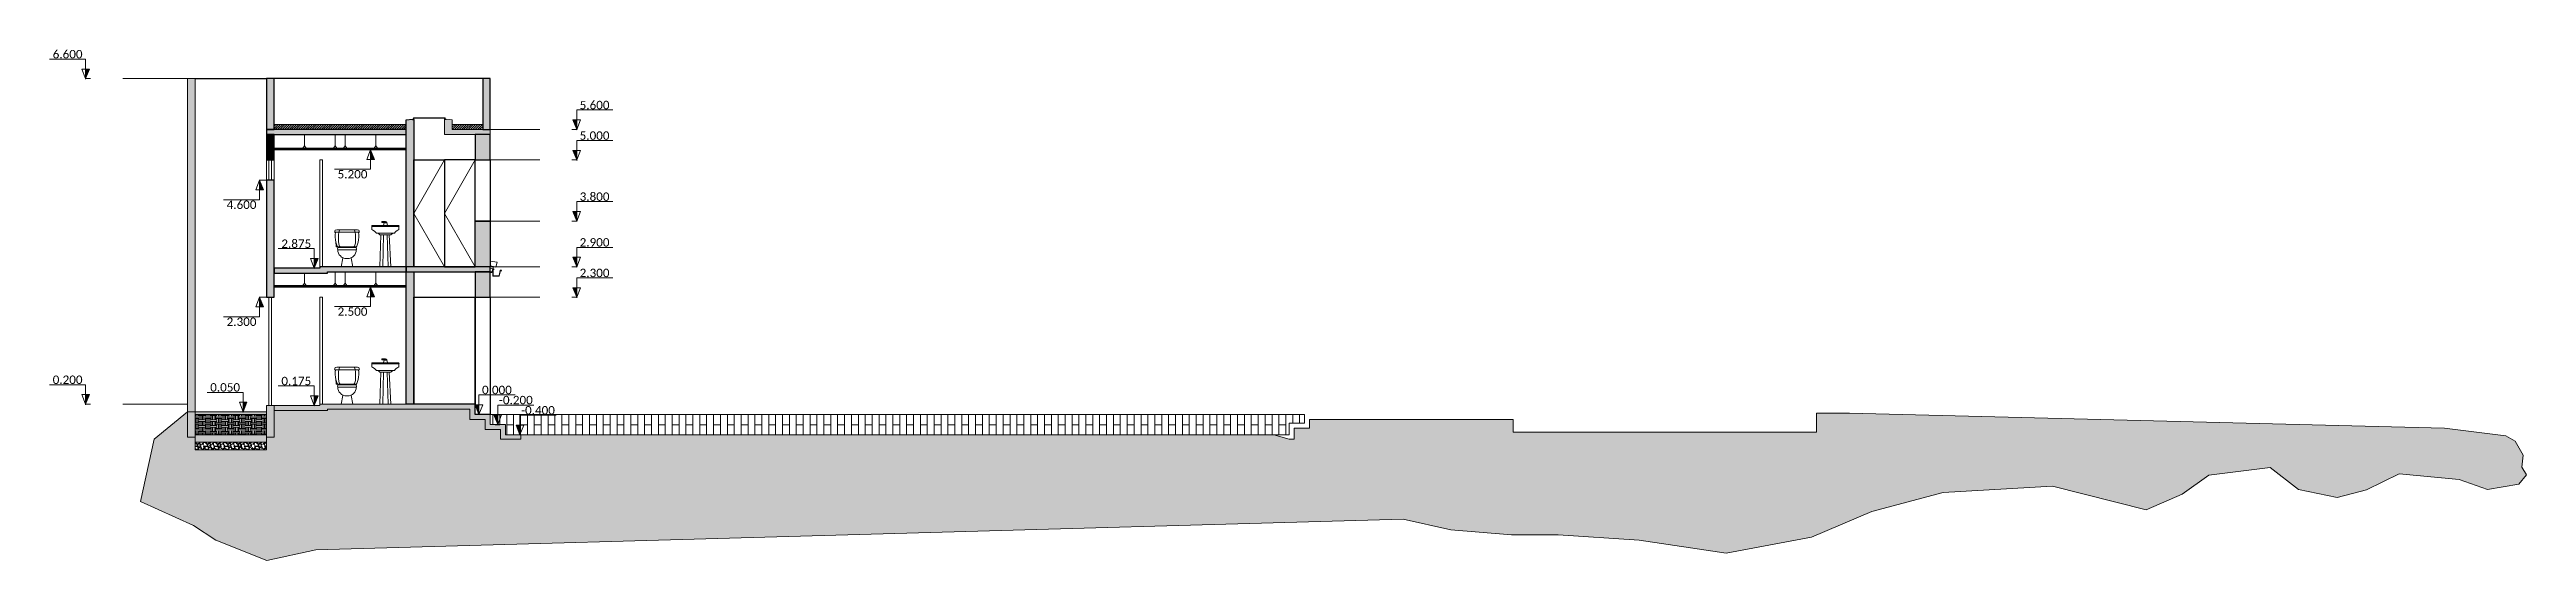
# Model space of a CAD drawing. Header units: metres. Extents: x -197 to 1099, y -24 to 14.
# Drawn here: x 1050.6 to 1099.28, y -2.87 to 7.17 of the extents above; entities that cross this region are included whole.
import ezdxf
from ezdxf.enums import TextEntityAlignment as Align

# ---------------------------------------------------------------- set-up
doc = ezdxf.new("R2010")
doc.units = ezdxf.units.M
doc.header["$LTSCALE"] = 0.001
doc.header["$PDMODE"] = 34
doc.header["$PDSIZE"] = 0.01
doc.linetypes.add('HIDDENX2', pattern=[19.05, 12.7, -6.35])
doc.layers.get('0').update_dxf_attribs({"lineweight": 13, "true_color": 0x000000})
for name, color, linetype, lineweight, true_color in [('Jach-Anotaciones-CalidaddeLínea  0.13', 7, 'Continuous', 13, 0x000000), ('Jach-Anotaciones-CalidaddeLínea 0.05', 7, 'Continuous', 5, 0x000000), ('Jach-Anotaciones-Hatch-Lum100%', 7, 'Continuous', 13, 0x000000), ('Jach-Anotaciones-Hatch-Lum50%', 9, 'Continuous', 13, 0x808080), ('Jach-Anotaciones-Hatch-Lum80%', 250, 'Continuous', 13, 0x333333), ('Jach-Anotaciones-LineasDetalle0.09mm', 7, 'Continuous', 15, 0x000000), ('Jach-Anotaciones-LineasDetalle0.18mm', 7, 'Continuous', 18, 0x000000), ('JACH-Anotaciones-Textos-Lum75% @ 0.075', 7, 'Continuous', 13, 0x404040), ('JACH-Arq-Lineas-Piso', 7, 'Continuous', 13, 0x404040), ('JACH-Arq-Lineas-Proyeccion', 250, 'HIDDENX2', 13, 0x333333), ('JACH-Arq-Lineas-Proyeccion Niveles cortes', 9, 'HIDDENX2', 13, 0x808080), ('JACH-Arq-Muros01-Carga', 7, 'Continuous', 25, 0x000000), ('JACH-Arq-Puertas01-', 7, 'Continuous', 13, 0x404040)]:
    doc.layers.add(name, color=color, linetype=linetype, lineweight=lineweight, true_color=true_color)
doc.layers.add('Siclo Muros', color=5, linetype='Continuous')
doc.styles.add('02a-Calibri-JACH(1.8mm)', font='calibri.ttf', dxfattribs={"height": 2.2})
pattern_1 = [(0, (169.421, 45.032), (0, 6.985), [5.08, -1.905]), (90, (169.421, 45.032), (-6.985, 4e-16), [5.08, -1.905])]

# ---------------------------------------------------------------- blocks, each defined once
blk = doc.blocks.new('*U791')
at = {"lineweight": 0, "ltscale": 100}
h = blk.add_hatch(dxfattribs=at)
h.set_pattern_fill('ANGLE', color=256)
h.set_pattern_definition(pattern_1)
h.paths.add_polyline_path([(0, 2.5), (0, 0), (1, 2.5)])
h = blk.add_hatch(color=256, dxfattribs=at)
h.dxf.hatch_style = 1
h.paths.add_polyline_path([(0, 2.5), (0, 0), (1, 2.5)])
for points in [[(0, 5.1), (-9.47, 5.1)], [(0, 5.1), (0, 1.25)]]:
    blk.add_lwpolyline(points, dxfattribs=at)
for points in [[(0, 0), (1, 2.5), (-1, 2.5)], [(0, 2.5), (0, 0), (1, 2.5)]]:
    blk.add_lwpolyline(points, close=True, dxfattribs=at)
blk.add_point((0, 0), dxfattribs=at)
at = {"lineweight": 0, "ltscale": 100, "style": '02a-Calibri-JACH(1.8mm)'}
blk.add_attdef('ALT', text='', height=2.2, dxfattribs=at).set_placement((-4.73, 6.4), align=Align.MIDDLE_CENTER)
blk = doc.blocks.new('*U792')
at = {"lineweight": 0, "ltscale": 100}
h = blk.add_hatch(dxfattribs=at)
h.set_pattern_fill('ANGLE', color=256)
h.set_pattern_definition(pattern_1)
h.paths.add_polyline_path([(0, 2.5), (0, 0), (1, 2.5)])
h = blk.add_hatch(color=256, dxfattribs=at)
h.dxf.hatch_style = 1
h.paths.add_polyline_path([(0, 2.5), (0, 0), (1, 2.5)])
for points in [[(0, 5.1), (-9.47, 5.1)], [(0, 5.1), (0, 1.25)]]:
    blk.add_lwpolyline(points, dxfattribs=at)
for points in [[(0, 0), (1, 2.5), (-1, 2.5)], [(0, 2.5), (0, 0), (1, 2.5)]]:
    blk.add_lwpolyline(points, close=True, dxfattribs=at)
blk.add_point((0, 0), dxfattribs=at)
at = {"lineweight": 0, "ltscale": 100, "style": '02a-Calibri-JACH(1.8mm)'}
blk.add_attdef('ALT', text='', height=2.2, dxfattribs=at).set_placement((-4.73, 6.4), align=Align.MIDDLE_CENTER)
blk = doc.blocks.new('*U793')
at = {"lineweight": 0, "ltscale": 100}
h = blk.add_hatch(dxfattribs=at)
h.set_pattern_fill('ANGLE', color=256)
h.set_pattern_definition(pattern_1)
h.paths.add_polyline_path([(0, 2.5), (0, 0), (1, 2.5)])
h = blk.add_hatch(color=256, dxfattribs=at)
h.dxf.hatch_style = 1
h.paths.add_polyline_path([(0, 2.5), (0, 0), (1, 2.5)])
for points in [[(0, 5.1), (-9.47, 5.1)], [(0, 5.1), (0, 1.25)]]:
    blk.add_lwpolyline(points, dxfattribs=at)
for points in [[(0, 0), (1, 2.5), (-1, 2.5)], [(0, 2.5), (0, 0), (1, 2.5)]]:
    blk.add_lwpolyline(points, close=True, dxfattribs=at)
blk.add_point((0, 0), dxfattribs=at)
at = {"lineweight": 0, "ltscale": 100, "style": '02a-Calibri-JACH(1.8mm)'}
blk.add_attdef('ALT', text='', height=2.2, dxfattribs=at).set_placement((-4.73, 6.4), align=Align.MIDDLE_CENTER)
blk = doc.blocks.new('A$C35DA721B')
at = {"layer": 'Siclo Muros'}
h = blk.add_hatch(dxfattribs=at)
h.set_pattern_fill('AR-CONC', color=9, scale=0.05, angle=33)
h.set_pattern_definition([(83, (-3967.2723, -5426.88428), (0.317861133, 0.169009763), [0.0375, -0.4125]), (28, (-3967.2723, -5426.8843), (-0.263019929, 0.277636006), [0.03, -0.33]), (133.4514445, (-3967.2458, -5426.8702), (0.054841206, 0.446645764), [0.031870096, -0.350571056]), (79.1842, (-3967.32677, -5426.8004), (0.492606077, 0.22122257), [0.05625, -0.61875]), (129.6356355, (-3967.2857, -5426.782), (0.126665225, 0.66300899), [0.04780517, -0.52585688]), (24.184164, (-3967.32677, -5426.8004), (0.126665225, 0.66300899), [0.045, -0.495]), (54, (-3967.27122, -5426.79415), (0.35994517, -0.006282866), [0.0375, -0.4125]), (359, (-3967.2712, -5426.79415), (-0.095441807, 0.370340514), [0.03, -0.33]), (104.451445, (-3967.24122, -5426.79467), (0.264503361, 0.364057645), [0.031870095, -0.350571056]), (70.5, (-3967.2723, -5426.88428), (-0.0855544373, 0.1429055047), [0, -0.326, 0, -0.335, 0, -0.33125]), (40.5, (-3967.2723, -5426.88428), (0.002908332, 0.2370297167), [0, -0.191, 0, -0.3185, 0, -0.12625]), (0.5, (-3967.36581, -5426.94501), (0.2299927147, 0.1359122147), [0, -0.125, 0, -0.39, 0, -0.5175]), (350.5, (-3967.40775, -5426.97224), (0.2172899974, 0.2007905274), [0, -0.1625, 0, -0.259, 0, -0.3675])])
h.paths.add_polyline_path([(0.064, 0.021), (0.054, 0.021), (0.048, 0), (0.016, 0), (0.009, 0.021), (0, 0.021), (0, 0.022), (0.01, 0.022), (0.017, 0.001), (0.047, 0.001), (0.053, 0.022), (0.064, 0.022)])
at = {"layer": 'Jach-Anotaciones-CalidaddeLínea 0.05'}
blk.add_lwpolyline([(0.064, 0.021), (0.054, 0.021), (0.048, 0), (0.016, 0), (0.009, 0.021), (0, 0.021), (0, 0.022), (0.01, 0.022), (0.017, 0.001), (0.047, 0.001), (0.053, 0.022), (0.064, 0.022)], close=True, dxfattribs=at)
blk.add_lwpolyline([(0.016, 0), (0.048, 0)], dxfattribs=at)
blk = doc.blocks.new('A$C325F0048')
at = {"linetype": 'Continuous', "ltscale": 20}
for p, q in [((0.243, 0.678), (0, 0.678)), ((0, 0.678), (0.014, 0.678)), ((0.243, 0.678), (0.089, 0.678)), ((0.101, 0.73), (0.243, 0.73)), ((0.385, 0.73), (0.243, 0.73)), ((0.243, 0.678), (0.397, 0.678)), ((0.243, 0.678), (0.486, 0.678)), ((0.486, 0.678), (0.472, 0.678)), ((0.067, 0.395), (0.039, 0.395)), ((0.06, 0.335), (0.243, 0.335)), ((0.12, 0.39), (0.117, 0.383)), ((0.131, 0), (0.162, 0.172)), ((0.131, 0), (0.243, 0)), ((0.234, 0.163), (0.243, 0.163)), ((0.426, 0.335), (0.243, 0.335)), ((0.252, 0.163), (0.243, 0.163)), ((0.355, 0), (0.243, 0)), ((0.355, 0), (0.324, 0.172)), ((0.366, 0.39), (0.369, 0.383))]:
    blk.add_line(p, q, dxfattribs=at)
at = {"linetype": 'Continuous'}
for p, q in [((0.025, 0.484), (0.027, 0.406)), ((0.067, 0.395), (0.127, 0.395)), ((0.067, 0.379), (0.11, 0.379)), ((0.11, 0.379), (0.376, 0.379)), ((0.127, 0.395), (0.359, 0.395)), ((0.359, 0.395), (0.419, 0.395)), ((0.376, 0.379), (0.419, 0.379))]:
    blk.add_line(p, q, dxfattribs=at)
at = {"linetype": 'Continuous', "ltscale": 20}
for centre, radius, start, end in [((0.139, 0.675), 0.139, 166.6773, 178.7164), ((0.023, 0.703), 0.02, 100.8169, 166.6773), ((0.752, 0.621), 0.74, 175.5865, 190.7161), ((0.097, 0.316), 0.413, 89.4683, 100.8169), ((1.577, 0.552), 1.501, 175.1646, 182.554), ((-0.723, 0.888), 0.835, 345.6839, 348.3934), ((0.089, 0.681), 0.0025, 165.6839, 270), ((0.107, 0.718), 0.012, 90, 168.3934), ((0.379, 0.718), 0.012, 11.6066, 90), ((0.389, 0.316), 0.413, 79.1831, 90.5317), ((1.209, 0.888), 0.835, 191.6066, 194.3161), ((0.397, 0.681), 0.0025, 270, 14.3161), ((-1.091, 0.552), 1.501, 357.446, 4.8354), ((-0.266, 0.621), 0.74, 349.2839, 4.4135), ((0.463, 0.703), 0.02, 13.3227, 79.1831), ((0.347, 0.675), 0.139, 1.2836, 13.3227), ((0.505, 0.592), 0.493, 192.7331, 202.2601), ((0.039, 0.407), 0.012, 181.8371, 270), ((0.067, 0.415), 0.02, 206.7649, 270), ((0.291, 0.351), 0.232, 174.4944, 183.9045), ((0.067, 0.371), 0.0075, 90, 167.635), ((0.234, 0.337), 0.174, 180.8209, 270), ((0.276, 0.492), 0.199, 182.0897, 205.8029), ((0.115, 0.415), 0.02, 206.7649, 270), ((0.11, 0.386), 0.0075, 270, 337.9553), ((0.127, 0.387), 0.0075, 90, 157.9553), ((0.127, 0.387), 0.0075, 90, 157.9553), ((0.154, 0.174), 0.0075, 350, 64.0543), ((0.252, 0.337), 0.174, 270, 359.1791), ((0.332, 0.174), 0.0075, 115.9457, 190), ((0.359, 0.387), 0.0075, 22.0447, 90), ((0.376, 0.386), 0.0075, 202.0447, 270), ((0.371, 0.415), 0.02, 270, 333.2351), ((0.21, 0.492), 0.199, 334.1971, 357.9103), ((0.419, 0.415), 0.02, 270, 333.2351), ((0.419, 0.371), 0.0075, 12.365, 90), ((0.137, 0.35), 0.29, 357.0306, 4.5705), ((-0.019, 0.592), 0.493, 337.7399, 347.2669)]:
    blk.add_arc(centre, radius, start, end, dxfattribs=at)
blk = doc.blocks.new('A$C70F64205')
for p, q in [((0, 0.79, 0.01), (0.534, 0.79, 0.01)), ((0.001, 0.736, 0.01), (0.001, 0.79, 0.01)), ((0.001, 0.736, 0.01), (0.001, 0.79, 0.01)), ((0.019, 0.718, 0.01), (0.001, 0.736, 0.01)), ((0.019, 0.718, 0.01), (0.001, 0.736, 0.01)), ((0.017, 0.814, 0.01), (0.518, 0.814, 0.01)), ((0.055, 0.7, 0.01), (0.019, 0.718, 0.01)), ((0.055, 0.7, 0.01), (0.019, 0.718, 0.01)), ((0.073, 0.682, 0.01), (0.055, 0.7, 0.01)), ((0.073, 0.682, 0.01), (0.055, 0.7, 0.01)), ((0.073, 0.682, 0.01), (0.055, 0.7, 0.01)), ((0.055, 0.7, 0.01), (0.073, 0.682, 0.01)), ((0.073, 0.682, 0.01), (0.055, 0.7, 0.01)), ((0.055, 0.7, 0.01), (0.073, 0.682, 0.01)), ((0.073, 0.682, 0.01), (0.055, 0.7, 0.01)), ((0.055, 0.7, 0.01), (0.073, 0.682, 0.01)), ((0.073, 0.682, 0.01), (0.055, 0.7, 0.01)), ((0.073, 0.682, 0.01), (0.055, 0.7, 0.01)), ((0.091, 0.664, 0.01), (0.073, 0.682, 0.01)), ((0.091, 0.664, 0.01), (0.073, 0.682, 0.01)), ((0.127, 0.664, 0.01), (0.091, 0.664, 0.01)), ((0.414, 0.664, 0.01), (0.127, 0.664, 0.01)), ((0.162, 0.628, 0.01), (0.127, 0.664, 0.01)), ((0.162, 0.628, 0.01), (0.127, 0.664, 0.01)), ((0.127, 0.664, 0.01), (0.162, 0.628, 0.01)), ((0.162, 0.628, 0.01), (0.127, 0.664, 0.01)), ((0.162, 0.628, 0.01), (0.127, 0.664, 0.01)), ((0.162, 0.628, 0.01), (0.127, 0.664, 0.01)), ((0.162, 0.628, 0.01), (0.127, 0.664, 0.01)), ((0.162, 0.628, 0.01), (0.127, 0.664, 0.01)), ((0.162, 0.628, 0.01), (0.127, 0.664, 0.01)), ((0.162, 0.628, 0.01), (0.127, 0.664, 0.01)), ((0.18, 0.628, 0.01), (0.162, 0.628, 0.01)), ((0.162, 0, 0.01), (0.18, 0.628, 0.01)), ((0.342, 0.628, 0.01), (0.18, 0.628, 0.01)), ((0.27, 0.888, 0.01), (0.205, 0.888, 0.01)), ((0.295, 0.871, 0.01), (0.205, 0.871, 0.01)), ((0.234, 0.628, 0.01), (0.216, 0, 0.01)), ((0.228, 0.814, 0.01), (0.245, 0.871, 0.01)), ((0.295, 0.867, 0.01), (0.244, 0.867, 0.01)), ((0.312, 0.814, 0.01), (0.295, 0.871, 0.01)), ((0.306, 0.628, 0.01), (0.324, 0, 0.01)), ((0.342, 0.628, 0.01), (0.378, 0.628, 0.01)), ((0.342, 0.628, 0.01), (0.378, 0, 0.01)), ((0.378, 0.628, 0.01), (0.414, 0.664, 0.01)), ((0.378, 0.628, 0.01), (0.414, 0.664, 0.01)), ((0.378, 0.628, 0.01), (0.414, 0.664, 0.01)), ((0.378, 0.628, 0.01), (0.414, 0.664, 0.01)), ((0.378, 0.628, 0.01), (0.414, 0.664, 0.01)), ((0.378, 0.628, 0.01), (0.414, 0.664, 0.01)), ((0.414, 0.664, 0.01), (0.445, 0.664, 0.01)), ((0.445, 0.664, 0.01), (0.462, 0.682, 0.01)), ((0.445, 0.664, 0.01), (0.462, 0.682, 0.01)), ((0.462, 0.682, 0.01), (0.48, 0.7, 0.01)), ((0.462, 0.682, 0.01), (0.48, 0.7, 0.01)), ((0.48, 0.7, 0.01), (0.462, 0.682, 0.01)), ((0.462, 0.682, 0.01), (0.48, 0.7, 0.01)), ((0.48, 0.7, 0.01), (0.462, 0.682, 0.01)), ((0.462, 0.682, 0.01), (0.48, 0.7, 0.01)), ((0.48, 0.7, 0.01), (0.462, 0.682, 0.01)), ((0.462, 0.682, 0.01), (0.48, 0.7, 0.01)), ((0.462, 0.682, 0.01), (0.48, 0.7, 0.01)), ((0.462, 0.682, 0.01), (0.48, 0.7, 0.01)), ((0.48, 0.7, 0.01), (0.516, 0.718, 0.01)), ((0.48, 0.7, 0.01), (0.516, 0.718, 0.01)), ((0.516, 0.718, 0.01), (0.534, 0.736, 0.01)), ((0.516, 0.718, 0.01), (0.534, 0.736, 0.01)), ((0.534, 0.736, 0.01), (0.534, 0.79, 0.01)), ((0.534, 0.736, 0.01), (0.534, 0.79, 0.01))]:
    blk.add_line(p, q)
for centre, radius, start, end in [((0.017, 0.795, 0.01), 0.0183, 91.8784, 197.616), ((0.205, 0.88, 0.01), 0.0081, 90, 270), ((0.27, 0.86, 0.01), 0.0277, 24.4989, 90), ((0.52, 0.798, 0.01), 0.0163, 332.074, 98.19)]:
    blk.add_arc(centre, radius, start, end)
blk = doc.blocks.new('*U787')
at = {"lineweight": 0, "ltscale": 100}
h = blk.add_hatch(dxfattribs=at)
h.set_pattern_fill('ANGLE', color=256)
h.set_pattern_definition(pattern_1)
h.paths.add_polyline_path([(0, 2.5), (0, 0), (1, 2.5)])
h = blk.add_hatch(color=256, dxfattribs=at)
h.dxf.hatch_style = 1
h.paths.add_polyline_path([(0, 2.5), (0, 0), (1, 2.5)])
for points in [[(0, 5.1), (-9.47, 5.1)], [(0, 5.1), (0, 1.25)]]:
    blk.add_lwpolyline(points, dxfattribs=at)
for points in [[(0, 0), (1, 2.5), (-1, 2.5)], [(0, 2.5), (0, 0), (1, 2.5)]]:
    blk.add_lwpolyline(points, close=True, dxfattribs=at)
blk.add_point((0, 0), dxfattribs=at)
at = {"lineweight": 0, "ltscale": 100, "style": '02a-Calibri-JACH(1.8mm)'}
blk.add_attdef('ALT', text='', height=2.2, dxfattribs=at).set_placement((-4.73, 6.4), align=Align.MIDDLE_CENTER)
blk = doc.blocks.new('*U788')
at = {"lineweight": 0, "ltscale": 100}
h = blk.add_hatch(dxfattribs=at)
h.set_pattern_fill('ANGLE', color=256)
h.set_pattern_definition(pattern_1)
h.paths.add_polyline_path([(0, 2.5), (0, 0), (1, 2.5)])
h = blk.add_hatch(color=256, dxfattribs=at)
h.dxf.hatch_style = 1
h.paths.add_polyline_path([(0, 2.5), (0, 0), (1, 2.5)])
for points in [[(0, 5.1), (-9.47, 5.1)], [(0, 5.1), (0, 1.25)]]:
    blk.add_lwpolyline(points, dxfattribs=at)
for points in [[(0, 0), (1, 2.5), (-1, 2.5)], [(0, 2.5), (0, 0), (1, 2.5)]]:
    blk.add_lwpolyline(points, close=True, dxfattribs=at)
blk.add_point((0, 0), dxfattribs=at)
at = {"lineweight": 0, "ltscale": 100, "style": '02a-Calibri-JACH(1.8mm)'}
blk.add_attdef('ALT', text='', height=2.2, dxfattribs=at).set_placement((-4.73, 6.4), align=Align.MIDDLE_CENTER)
blk = doc.blocks.new('*U805')
at = {"lineweight": 0, "ltscale": 100}
h = blk.add_hatch(dxfattribs=at)
h.set_pattern_fill('ANGLE', color=256)
h.set_pattern_definition(pattern_1)
h.paths.add_polyline_path([(0, 2.5), (0, 0), (1, 2.5)])
h = blk.add_hatch(color=256, dxfattribs=at)
h.dxf.hatch_style = 1
h.paths.add_polyline_path([(0, 2.5), (0, 0), (1, 2.5)])
for points in [[(0, 5.1), (-9.47, 5.1)], [(0, 5.1), (0, 1.25)]]:
    blk.add_lwpolyline(points, dxfattribs=at)
for points in [[(0, 0), (1, 2.5), (-1, 2.5)], [(0, 2.5), (0, 0), (1, 2.5)]]:
    blk.add_lwpolyline(points, close=True, dxfattribs=at)
blk.add_point((0, 0), dxfattribs=at)
at = {"lineweight": 0, "ltscale": 100, "style": '02a-Calibri-JACH(1.8mm)'}
blk.add_attdef('ALT', text='', height=2.2, dxfattribs=at).set_placement((-4.73, 6.4), align=Align.MIDDLE_CENTER)
blk = doc.blocks.new('*U803')
at = {"lineweight": 0, "ltscale": 100}
h = blk.add_hatch(dxfattribs=at)
h.set_pattern_fill('ANGLE', color=256)
h.set_pattern_definition(pattern_1)
h.paths.add_polyline_path([(0, 2.5), (0, 0), (1, 2.5)])
h = blk.add_hatch(color=256, dxfattribs=at)
h.dxf.hatch_style = 1
h.paths.add_polyline_path([(0, 2.5), (0, 0), (1, 2.5)])
for points in [[(0, 5.1), (-9.47, 5.1)], [(0, 5.1), (0, 1.25)]]:
    blk.add_lwpolyline(points, dxfattribs=at)
for points in [[(0, 0), (1, 2.5), (-1, 2.5)], [(0, 2.5), (0, 0), (1, 2.5)]]:
    blk.add_lwpolyline(points, close=True, dxfattribs=at)
blk.add_point((0, 0), dxfattribs=at)
at = {"lineweight": 0, "ltscale": 100, "style": '02a-Calibri-JACH(1.8mm)'}
blk.add_attdef('ALT', text='', height=2.2, dxfattribs=at).set_placement((-4.73, 6.4), align=Align.MIDDLE_CENTER)
blk = doc.blocks.new('*U794')
at = {"lineweight": 0, "ltscale": 100}
h = blk.add_hatch(dxfattribs=at)
h.set_pattern_fill('ANGLE', color=256)
h.set_pattern_definition(pattern_1)
h.paths.add_polyline_path([(0, 2.5), (0, 0), (1, 2.5)])
h = blk.add_hatch(color=256, dxfattribs=at)
h.dxf.hatch_style = 1
h.paths.add_polyline_path([(0, 2.5), (0, 0), (1, 2.5)])
for points in [[(0, 5.1), (-9.47, 5.1)], [(0, 5.1), (0, 1.25)]]:
    blk.add_lwpolyline(points, dxfattribs=at)
for points in [[(0, 0), (1, 2.5), (-1, 2.5)], [(0, 2.5), (0, 0), (1, 2.5)]]:
    blk.add_lwpolyline(points, close=True, dxfattribs=at)
blk.add_point((0, 0), dxfattribs=at)
at = {"lineweight": 0, "ltscale": 100, "style": '02a-Calibri-JACH(1.8mm)'}
blk.add_attdef('ALT', text='', height=2.2, dxfattribs=at).set_placement((-4.73, 6.4), align=Align.MIDDLE_CENTER)
blk = doc.blocks.new('*U795')
at = {"lineweight": 0, "ltscale": 100}
h = blk.add_hatch(dxfattribs=at)
h.set_pattern_fill('ANGLE', color=256)
h.set_pattern_definition(pattern_1)
h.paths.add_polyline_path([(0, 2.5), (0, 0), (1, 2.5)])
h = blk.add_hatch(color=256, dxfattribs=at)
h.dxf.hatch_style = 1
h.paths.add_polyline_path([(0, 2.5), (0, 0), (1, 2.5)])
for points in [[(0, 5.1), (-9.47, 5.1)], [(0, 5.1), (0, 1.25)]]:
    blk.add_lwpolyline(points, dxfattribs=at)
for points in [[(0, 0), (1, 2.5), (-1, 2.5)], [(0, 2.5), (0, 0), (1, 2.5)]]:
    blk.add_lwpolyline(points, close=True, dxfattribs=at)
blk.add_point((0, 0), dxfattribs=at)
at = {"lineweight": 0, "ltscale": 100, "style": '02a-Calibri-JACH(1.8mm)'}
blk.add_attdef('ALT', text='', height=2.2, dxfattribs=at).set_placement((-4.73, 6.4), align=Align.MIDDLE_CENTER)
blk = doc.blocks.new('*U796')
at = {"lineweight": 0, "ltscale": 100}
h = blk.add_hatch(dxfattribs=at)
h.set_pattern_fill('ANGLE', color=256)
h.set_pattern_definition(pattern_1)
h.paths.add_polyline_path([(0, 2.5), (0, 0), (1, 2.5)])
h = blk.add_hatch(color=256, dxfattribs=at)
h.dxf.hatch_style = 1
h.paths.add_polyline_path([(0, 2.5), (0, 0), (1, 2.5)])
for points in [[(0, 5.1), (-9.47, 5.1)], [(0, 5.1), (0, 1.25)]]:
    blk.add_lwpolyline(points, dxfattribs=at)
for points in [[(0, 0), (1, 2.5), (-1, 2.5)], [(0, 2.5), (0, 0), (1, 2.5)]]:
    blk.add_lwpolyline(points, close=True, dxfattribs=at)
blk.add_point((0, 0), dxfattribs=at)
at = {"lineweight": 0, "ltscale": 100, "style": '02a-Calibri-JACH(1.8mm)'}
blk.add_attdef('ALT', text='', height=2.2, dxfattribs=at).set_placement((-4.73, 6.4), align=Align.MIDDLE_CENTER)
blk = doc.blocks.new('*U797')
at = {"lineweight": 0, "ltscale": 100}
h = blk.add_hatch(dxfattribs=at)
h.set_pattern_fill('ANGLE', color=256)
h.set_pattern_definition(pattern_1)
h.paths.add_polyline_path([(0, 2.5), (0, 0), (1, 2.5)])
h = blk.add_hatch(color=256, dxfattribs=at)
h.dxf.hatch_style = 1
h.paths.add_polyline_path([(0, 2.5), (0, 0), (1, 2.5)])
for points in [[(0, 5.1), (-9.47, 5.1)], [(0, 5.1), (0, 1.25)]]:
    blk.add_lwpolyline(points, dxfattribs=at)
for points in [[(0, 0), (1, 2.5), (-1, 2.5)], [(0, 2.5), (0, 0), (1, 2.5)]]:
    blk.add_lwpolyline(points, close=True, dxfattribs=at)
blk.add_point((0, 0), dxfattribs=at)
at = {"lineweight": 0, "ltscale": 100, "style": '02a-Calibri-JACH(1.8mm)'}
blk.add_attdef('ALT', text='', height=2.2, dxfattribs=at).set_placement((-4.73, 6.4), align=Align.MIDDLE_CENTER)
blk = doc.blocks.new('*U804')
at = {"lineweight": 0, "ltscale": 100}
h = blk.add_hatch(dxfattribs=at)
h.set_pattern_fill('ANGLE', color=256)
h.set_pattern_definition(pattern_1)
h.paths.add_polyline_path([(0, 2.5), (0, 0), (1, 2.5)])
h = blk.add_hatch(color=256, dxfattribs=at)
h.dxf.hatch_style = 1
h.paths.add_polyline_path([(0, 2.5), (0, 0), (1, 2.5)])
for points in [[(0, 5.1), (-9.47, 5.1)], [(0, 5.1), (0, 1.25)]]:
    blk.add_lwpolyline(points, dxfattribs=at)
for points in [[(0, 0), (1, 2.5), (-1, 2.5)], [(0, 2.5), (0, 0), (1, 2.5)]]:
    blk.add_lwpolyline(points, close=True, dxfattribs=at)
blk.add_point((0, 0), dxfattribs=at)
at = {"lineweight": 0, "ltscale": 100, "style": '02a-Calibri-JACH(1.8mm)'}
blk.add_attdef('ALT', text='', height=2.2, dxfattribs=at).set_placement((-4.73, 6.4), align=Align.MIDDLE_CENTER)
blk = doc.blocks.new('*U790')
at = {"lineweight": 0, "ltscale": 100}
h = blk.add_hatch(dxfattribs=at)
h.set_pattern_fill('ANGLE', color=256)
h.set_pattern_definition(pattern_1)
h.paths.add_polyline_path([(0, 2.5), (0, 0), (1, 2.5)])
h = blk.add_hatch(color=256, dxfattribs=at)
h.dxf.hatch_style = 1
h.paths.add_polyline_path([(0, 2.5), (0, 0), (1, 2.5)])
for points in [[(0, 5.1), (-9.47, 5.1)], [(0, 5.1), (0, 1.25)]]:
    blk.add_lwpolyline(points, dxfattribs=at)
for points in [[(0, 0), (1, 2.5), (-1, 2.5)], [(0, 2.5), (0, 0), (1, 2.5)]]:
    blk.add_lwpolyline(points, close=True, dxfattribs=at)
blk.add_point((0, 0), dxfattribs=at)
at = {"lineweight": 0, "ltscale": 100, "style": '02a-Calibri-JACH(1.8mm)'}
blk.add_attdef('ALT', text='', height=2.2, dxfattribs=at).set_placement((-4.73, 6.4), align=Align.MIDDLE_CENTER)
blk = doc.blocks.new('*U806')
at = {"lineweight": 0, "ltscale": 100}
h = blk.add_hatch(dxfattribs=at)
h.set_pattern_fill('ANGLE', color=256)
h.set_pattern_definition(pattern_1)
h.paths.add_polyline_path([(0, 2.5), (0, 0), (1, 2.5)])
h = blk.add_hatch(color=256, dxfattribs=at)
h.dxf.hatch_style = 1
h.paths.add_polyline_path([(0, 2.5), (0, 0), (1, 2.5)])
for points in [[(0, 5.1), (-9.47, 5.1)], [(0, 5.1), (0, 1.25)]]:
    blk.add_lwpolyline(points, dxfattribs=at)
for points in [[(0, 0), (1, 2.5), (-1, 2.5)], [(0, 2.5), (0, 0), (1, 2.5)]]:
    blk.add_lwpolyline(points, close=True, dxfattribs=at)
blk.add_point((0, 0), dxfattribs=at)
at = {"lineweight": 0, "ltscale": 100, "style": '02a-Calibri-JACH(1.8mm)'}
blk.add_attdef('ALT', text='', height=2.2, dxfattribs=at).set_placement((-4.73, 6.4), align=Align.MIDDLE_CENTER)
blk = doc.blocks.new('*U807')
at = {"lineweight": 0, "ltscale": 100}
h = blk.add_hatch(dxfattribs=at)
h.set_pattern_fill('ANGLE', color=256)
h.set_pattern_definition(pattern_1)
h.paths.add_polyline_path([(0, 2.5), (0, 0), (1, 2.5)])
h = blk.add_hatch(color=256, dxfattribs=at)
h.dxf.hatch_style = 1
h.paths.add_polyline_path([(0, 2.5), (0, 0), (1, 2.5)])
for points in [[(0, 5.1), (-9.47, 5.1)], [(0, 5.1), (0, 1.25)]]:
    blk.add_lwpolyline(points, dxfattribs=at)
for points in [[(0, 0), (1, 2.5), (-1, 2.5)], [(0, 2.5), (0, 0), (1, 2.5)]]:
    blk.add_lwpolyline(points, close=True, dxfattribs=at)
blk.add_point((0, 0), dxfattribs=at)
at = {"lineweight": 0, "ltscale": 100, "style": '02a-Calibri-JACH(1.8mm)'}
blk.add_attdef('ALT', text='', height=2.2, dxfattribs=at).set_placement((-4.73, 6.4), align=Align.MIDDLE_CENTER)
blk = doc.blocks.new('*U808')
at = {"lineweight": 0, "ltscale": 100}
h = blk.add_hatch(dxfattribs=at)
h.set_pattern_fill('ANGLE', color=256)
h.set_pattern_definition(pattern_1)
h.paths.add_polyline_path([(0, 2.5), (0, 0), (1, 2.5)])
h = blk.add_hatch(color=256, dxfattribs=at)
h.dxf.hatch_style = 1
h.paths.add_polyline_path([(0, 2.5), (0, 0), (1, 2.5)])
for points in [[(0, 5.1), (-9.47, 5.1)], [(0, 5.1), (0, 1.25)]]:
    blk.add_lwpolyline(points, dxfattribs=at)
for points in [[(0, 0), (1, 2.5), (-1, 2.5)], [(0, 2.5), (0, 0), (1, 2.5)]]:
    blk.add_lwpolyline(points, close=True, dxfattribs=at)
blk.add_point((0, 0), dxfattribs=at)
at = {"lineweight": 0, "ltscale": 100, "style": '02a-Calibri-JACH(1.8mm)'}
blk.add_attdef('ALT', text='', height=2.2, dxfattribs=at).set_placement((-4.73, 6.4), align=Align.MIDDLE_CENTER)
blk = doc.blocks.new('*U789')
at = {"lineweight": 0, "ltscale": 100}
h = blk.add_hatch(dxfattribs=at)
h.set_pattern_fill('ANGLE', color=256)
h.set_pattern_definition(pattern_1)
h.paths.add_polyline_path([(0, 2.5), (0, 0), (1, 2.5)])
h = blk.add_hatch(color=256, dxfattribs=at)
h.dxf.hatch_style = 1
h.paths.add_polyline_path([(0, 2.5), (0, 0), (1, 2.5)])
for points in [[(0, 5.1), (-9.47, 5.1)], [(0, 5.1), (0, 1.25)]]:
    blk.add_lwpolyline(points, dxfattribs=at)
for points in [[(0, 0), (1, 2.5), (-1, 2.5)], [(0, 2.5), (0, 0), (1, 2.5)]]:
    blk.add_lwpolyline(points, close=True, dxfattribs=at)
blk.add_point((0, 0), dxfattribs=at)
at = {"lineweight": 0, "ltscale": 100, "style": '02a-Calibri-JACH(1.8mm)'}
blk.add_attdef('ALT', text='', height=2.2, dxfattribs=at).set_placement((-4.73, 6.4), align=Align.MIDDLE_CENTER)

msp = doc.modelspace()

# ---------------------------------------------------------------- hatches: boundary and pattern name
at = {"layer": 'Jach-Anotaciones-Hatch-Lum100%', "lineweight": 0, "ltscale": 100}
h = msp.add_hatch(dxfattribs=at)
h.set_pattern_fill('ANSI31', color=256, scale=0.01)
h.set_pattern_definition([(45, (1053.301515, 12.66438), (-0.02245064, 0.02245064), [])])
h.paths.add_polyline_path([(1055.01201, 5.6), (1057.61201, 5.6), (1057.61201, 5.7), (1055.01201, 5.7)])
h = msp.add_hatch(dxfattribs=at)
h.set_pattern_fill('ANSI31', color=256, scale=0.01)
h.set_pattern_definition([(45, (1054.801916, 12.66438), (-0.02245064, 0.02245064), [])])
h.paths.add_polyline_path([(1058.51201, 5.6), (1059.11241, 5.6), (1059.11241, 5.7), (1058.51201, 5.7)])
at = {"layer": 'Jach-Anotaciones-Hatch-Lum100%', "ltscale": 100}
h = msp.add_hatch(color=256, dxfattribs=at)
h.dxf.hatch_style = 1
h.paths.add_polyline_path([(1059.86241, -0.4), (1059.56241, -0.4), (1059.56241, -0.2), (1059.26241, -0.2), (1059.26241, 0), (1058.96241, 0), (1058.96241, 0.2), (1055.91201, 0.2), (1055.91201, 0.175), (1055.01201, 0.175), (1055.01201, 0.1), (1055.01201, 0.075), (1056.06201, 0.075), (1056.06201, 0.1), (1058.86241, 0.1), (1058.86241, -0.1), (1059.16241, -0.1), (1059.16241, -0.3), (1059.46241, -0.3), (1059.46241, -0.48667), (1059.71194, -0.48667), (1059.86241, -0.48667)])
at = {"layer": 'Jach-Anotaciones-Hatch-Lum50%', "ltscale": 100}
h = msp.add_hatch(dxfattribs=at)
h.set_pattern_fill('WOOD_01', color=256, scale=0.8, angle=-0.315214, pattern_type=2)
h.set_pattern_definition([(359.6848, (801.2635, 2.0602), (0.0044012, 0.799988), [0.16, -0.64]), (8.657386, (801.26916, 1.62819), (4.8043285695, 0.7735788146), [0.1538832, -15.2344232]), (5.395286, (801.26142, 1.67623), (7.204292312, 0.76036553), [0.1607984, -7.8791008]), (344.262686, (801.262744, 1.91623), (8.7866629083, -2.4483667108), [0.2406656, -23.8259016]), (353.344686, (801.2802, 2.18014), (0.799988155, -0.004399564), [0.1448864, -7.0994208]), (344.753386, (801.301687, 1.72401), (3.195550377, -0.817591375), [0.1241936, -12.2951456]), (348.374886, (801.02424, 2.18955), (0.79998813, -0.0044009), [0.3263376, -3.7528776]), (5.395286, (801.26876, 1.55619), (7.204292312, 0.76036553), [0.0803992, -7.9595]), (359.6848, (801.2626, 1.8922), (0.0044012, 0.799988), [0.08, -0.72]), (359.6848, (801.10314, 1.9891), (0.0044012, 0.799988), [0.24, -0.56]), (10.994686, (801.2638, 2.10823), (3.20435258, 0.78238106), [0.081584, -3.9976312]), (2.411086, (801.182173, 1.81267), (16.0041592815, 0.711960776), [0.1681904, -16.6508464]), (352.090186, (801.22204, 1.78845), (6.395501864, -0.835192412), [0.1210616, -11.9851336]), (359.6848, (801.1804, 1.4847), (0.0044012, 0.799988), [0.16, -0.64]), (358.515686, (801.10015, 1.445117), (0.7999880433, -0.0044005829), [0.3920816, -38.81608]), (359.6848, (801.10345, 2.0451), (0.0044012, 0.799988), [0.08, -0.72]), (359.6848, (801.1838, 2.1087), (0.0044012, 0.799988), [0.08, -0.72]), (359.6848, (800.8242, 2.18265), (0.0044012, 0.799988), [0.12, -0.68]), (350.222486, (801.04042, 2.22146), (0.79998796, -0.00440089), [0.2433104, -4.6228992]), (359.6848, (800.7844, 2.2229), (0.0044012, 0.799988), [0.16, -0.64]), (359.6848, (800.6925, 1.5034), (0.0044012, 0.799988), [0.088, -0.712]), (359.6848, (801.1007, 1.5411), (0.0044012, 0.799988), [0.08, -0.72]), (359.6848, (800.6928, 1.56736), (0.0044012, 0.799988), [0.168, -0.632]), (5.125086, (801.101074, 1.613114), (8.004279868, 0.7559717563), [0.16876, -16.7072576]), (359.6848, (801.1094, 1.6771), (0.0044012, 0.799988), [0.152, -0.648]), (359.6848, (800.6935, 1.69536), (0.0044012, 0.799988), [0.088, -0.712]), (358.515686, (800.790223, 1.822827), (0.7999880433, -0.0044005829), [0.3920816, -38.81608]), (359.6848, (800.8626, 1.8944), (0.0044012, 0.799988), [0.08, -0.72]), (359.6848, (800.78275, 1.9189), (0.0044012, 0.799988), [0.08, -0.72]), (359.6848, (801.10275, 1.9171), (0.0044012, 0.799988), [0.16, -0.64]), (359.6848, (800.9428, 1.934), (0.0044012, 0.799988), [0.08, -0.72]), (359.6848, (800.7834, 2.0309), (0.0044012, 0.799988), [0.16, -0.64]), (19.338586, (800.997516, 1.693685), (8.81747179, 3.15153407), [0.1189288, -11.7739248]), (10.994686, (800.86275, 1.91843), (3.20435258, 0.78238106), [0.081584, -3.9976312]), (10.994686, (801.18253, 1.87667), (3.20435258, 0.78238106), [0.081584, -3.9976312]), (5.395286, (800.9442, 2.181986), (7.204292312, 0.76036553), [0.0803992, -7.9595]), (349.379986, (800.69651, 2.23935), (4.795526168, -0.82639083), [0.0894424, -8.854828]), (348.374886, (800.78046, 1.50288), (0.79998813, -0.0044009), [0.081584, -3.9976312]), (89.6848, (800.8604, 1.4864), (-0.799988, 0.0044012), [0, -0.8]), (346.292386, (800.69484, 1.935354), (13.5821897145, -3.274747542), [0.172696, -17.0969232]), (10.994686, (801.18345, 2.04467), (3.20435258, 0.78238106), [0.081584, -3.9976312]), (9.989586, (801.18068, 1.540675), (4.004340476, 0.777978747), [0.0894424, -8.854828]), (348.374886, (800.94262, 1.89399), (0.79998813, -0.0044009), [0.081584, -3.9976312]), (348.374886, (801.02284, 1.93355), (0.79998813, -0.0044009), [0.081584, -3.9976312]), (341.24989, (800.6944, 1.85536), (0.79998773, -0.00440026), [0.1011928, -2.4286288]), (345.64859, (800.7839, 2.12687), (0.79998758, -0.0044002), [0.3298488, -2.9686352]), (342.985586, (800.9442, 2.181986), (5.591112854, -1.630779148), [0.2505672, -8.101676]), (359.6848, (800.9444, 2.222), (0.0044012, 0.799988), [0.096, -0.704]), (345.64859, (800.86081, 1.56644), (0.79998758, -0.0044002), [0.3298488, -2.9686352]), (345.64859, (800.78112, 1.62287), (0.79998758, -0.0044002), [0.3298488, -2.9686352]), (345.64859, (800.78152, 1.69487), (0.79998758, -0.0044002), [0.3298488, -2.9686352]), (349.379986, (800.69546, 2.04735), (4.795526168, -0.82639083), [0.0894424, -8.854828]), (345.64859, (800.94337, 2.02999), (0.79998758, -0.0044002), [0.164924, -3.13356]), (349.379986, (800.69405, 1.791356), (4.795526168, -0.82639083), [0.0894424, -8.854828]), (357.298886, (801.109734, 1.733068), (0.7999878555, -0.004400215), [0.1921664, -19.024492]), (349.379986, (801.02253, 1.87755), (4.795526168, -0.82639083), [0.0894424, -8.854828]), (12.213586, (801.11044, 1.86107), (3.20435315, 0.782382548), [0.073756, -7.3018792]), (349.247386, (800.693828, 1.751357), (8.791064244, -1.648377222), [0.3091152, -30.602364]), (351.554686, (800.99752, 1.69368), (0.79998746, -0.00440139), [0.1131368, -5.5437168]), (4.448386, (800.78196, 1.77487), (8.804267945, 0.751567892), [0.1926656, -9.4406096]), (359.6848, (800.97404, 1.7898), (0.0044012, 0.799988), [0.248, -0.552]), (344.429686, (800.69603, 2.15135), (3.195550154, -0.817591335), [0.0912144, -9.0301888]), (350.222486, (800.86037, 1.48644), (0.79998796, -0.00440089), [0.2433104, -4.6228992]), (339.701686, (800.6933, 1.65536), (2.39556239, -0.813190942), [0.0936376, -9.2701216]), (359.6848, (801.3439, 2.1238), (0.0044012, 0.799988), [0.04, -0.76]), (359.6848, (801.34195, 1.7718), (0.0044012, 0.799988), [0.08, -0.72]), (10.994686, (801.34037, 1.4838), (3.20435258, 0.78238106), [0.081584, -3.9976312]), (359.6848, (801.3488, 1.56375), (0.0044012, 0.799988), [0.144, -0.656]), (342.985586, (801.34314, 1.98779), (5.591112854, -1.630779148), [0.0835224, -8.2687208]), (347.705486, (801.350215, 1.819747), (15.182160045, -3.2844524587), [0.1472056, -26.8405152]), (89.6848, (801.3404, 1.4838), (-0.799988, 0.0044012), [0, -0.8]), (359.6848, (801.42045, 1.49936), (0.0044012, 0.799988), [0.072, -0.728]), (359.6848, (801.4213, 1.65135), (0.0044012, 0.799988), [0.072, -0.728]), (359.6848, (801.4215, 1.69135), (0.0044012, 0.799988), [0.072, -0.728]), (335.722386, (801.423006, 1.96335), (5.586711744, -2.430761377), [0.0787912, -7.8002896]), (348.201086, (801.423534, 2.059347), (3.99553757295, -0.8221182505), [0.0734704, -52.17242]), (341.24989, (801.42195, 1.77135), (0.79998773, -0.00440026), [0.0758944, -2.4539264]), (347.155986, (801.42411, 2.163345), (3.995538528, -0.82199356), [0.073756, -7.3018792])])
h.paths.add_polyline_path([(1059.26241, 2.8706), (1059.26241, 2.79057), (1059.29414, 2.79057), (1059.31149, 2.85783)])
h = msp.add_hatch(dxfattribs=at)
h.set_pattern_fill('GRAVEL', color=256, scale=0.0025, angle=315)
h.set_pattern_definition([(183.012788, (1030.2312044, -0.2874276), (-0.7633217703, -0.04490128055), [0.00854304, -0.84576209]), (139.969741, (1030.2226732, -0.2878767), (0.5837166502, -0.4939140839), [0.01466012, -1.45135122]), (87.510447, (1030.211448, -0.2784474), (-0.04490128024, -0.9429268927), [0.01033704, -1.02336807]), (222.273689, (1030.182711, -0.2721612), (0.9429268928, 0.8531243314), [0.01335011, -1.32166094]), (247.833654, (1030.1728328, -0.2811415), (0.3143089642, 0.7633217703), [0.01309084, -1.2959952]), (312.273689, (1030.1678936, -0.2932648), (-0.8531243314, 0.9429268928), [0.01335011, -1.32166094]), (352.69424, (1030.176874, -0.303143), (-1.03272945393, 0.13470384176), [0.01765484, -1.74782788]), (27.255328, (1030.1943854, -0.3053882), (1.30213713761, 0.67351920897), [0.01666799, -1.65013142]), (76.429566, (1030.2092028, -0.297755), (0.22450640294, 0.94292689273), [0.01339532, -1.32613864]), (130.236358, (1030.212346, -0.2847336), (0.449012806, -0.5388153673), [0.01529283, -0.74934842]), (177.397438, (1030.2024676, -0.2730592), (-1.03272945392, 0.04490128057), [0.01977695, -1.95791931]), (93.814075, (1030.2267143, -0.3170625), (-0.0449012806, 0.5837166479), [0.00675011, -0.66826415]), (126.469234, (1030.2262653, -0.3103273), (0.49391408678, -0.673519209), [0.01284205, -1.27136597]), (180, (1030.21863, -0.3), (-0.04490128, -0.04490128), [0.00898023, -0.08082233]), (158.19859, (1030.220877, -0.291469), (0.3143089642, -0.1347038418), [0.00483603, -0.47876556]), (246.80141, (1030.216387, -0.289673), (0.089802561, 0.1796051224), [0.00683914, -0.33511882]), (345.963757, (1030.213693, -0.295959), (0.224506403, -0.0449012806), [0.01110799, -0.35915745]), (116.56505, (1030.22447, -0.298653), (0.04490128, -0.134703842), [0.00803218, -0.19277245]), (331.38954, (1030.1903443, -0.26363), (0.58371664787, -0.31430896424), [0.0112522, -1.11397067]), (25.346176, (1030.2002226, -0.269018), (-0.6735192091, -0.3143089642), [0.00943997, -0.93455539]), (248.19859, (1030.2334495, -0.289673), (0.1347038418, 0.3143089642), [0.009672, -0.47392959]), (298.61046, (1030.2298574, -0.298653), (-0.3143089643, 0.58371664785), [0.0112522, -1.11397067]), (294.443955, (1030.1625055, -0.291469), (-0.1347038418, 0.3143089642), [0.01085088, -0.53169336]), (249.77514, (1030.1669956, -0.301347), (0.26940768324, 0.7184204898), [0.0090918, -0.90008983]), (21.80141, (1030.188997, -0.335023), (0.3143089642, 0.1347038418), [0.009672, -0.47392959]), (332.354025, (1030.1979775, -0.331431), (-0.7633217703, 0.4041115254), [0.01064457, -1.0538094]), (24.443955, (1030.1669956, -0.313021), (-0.3143089642, -0.1347038418), [0.00542544, -0.5371188]), (56.30993, (1030.186303, -0.332329), (0.134703842, 0.224506403), [0.00323786, -0.32054987]), (120.96376, (1030.188099, -0.329635), (0.089802561, -0.179605122), [0.01309084, -0.24872636]), (141.009006, (1030.181364, -0.3184095), (0.4939140867, -0.4041115254), [0.01213167, -1.20103412]), (258.69007, (1030.209652, -0.3), (0.04490128, 0.134703842), [0.0091581, -0.21979441]), (308.157227, (1030.2078558, -0.3089803), (0.67351920912, -0.85312433147), [0.01598892, -1.58290023]), (15.945396, (1030.217734, -0.3215526), (-0.4939140867, -0.1347038418), [0.0065377, -0.6472348]), (45, (1030.22402, -0.319757), (2e-17, 0.08980256), [0.00381, -0.05969]), (75.256437, (1030.181813, -0.3161645), (-0.13470384185, -0.49391408665), [0.00882167, -0.87334852]), (3.012787, (1030.184058, -0.307633), (0.7633217703, 0.04490128055), [0.01708607, -0.83721905]), (315, (1030.20112, -0.306735), (0.08980256, -2e-17), [0.01651, -0.04699]), (280.304846, (1030.212795, -0.3184095), (0.1347038422, -0.7633217702), [0.01004024, -0.99398292]), (209.054604, (1030.214591, -0.328288), (-0.224506403, -0.1347038418), [0.00924573, -0.45304125]), (162.645975, (1030.2065087, -0.332778), (-1.30213713753, 0.40411152554), [0.01505363, -1.49031161]), (130.426079, (1030.1921403, -0.3282878), (-0.53881536726, 0.62861792847), [0.01592574, -1.57664616])])
h.paths.add_polyline_path([(1053.46014, 0.05), (1054.86201, 0.05), (1054.86201, 0), (1053.46014, 0)])
h = msp.add_hatch(dxfattribs=at)
h.set_pattern_fill('FILL', color=256, scale=0.2, angle=315, pattern_type=2)
h.set_pattern_definition([(0, (1054.66826, -0.33586), (0.113137, 0.0565685), [0.113137, -0.113137]), (0, (1054.66826, -0.36414), (0.113137, 0.0565685), [0.113137, -0.113137]), (270, (1054.6824, -0.37828), (0.113137, -0.056569), [0.056569, -0.056569]), (270, (1054.71069, -0.37828), (0.113137, -0.056569), [0.0565685, -0.056568]), (270, (1054.73897, -0.37828), (0.113137, -0.056569), [0.0565685, -0.056568]), (270, (1054.76725, -0.37828), (0.113137, -0.056569), [0.0565685, -0.056568])])
h.paths.add_polyline_path([(1053.46014, 0), (1054.86201, 0), (1054.86201, -0.4), (1053.46014, -0.4)])
h = msp.add_hatch(dxfattribs=at)
h.set_pattern_fill('AR-BRSTD', color=256, scale=0.002, angle=90, double=1)
h.set_pattern_definition([(90, (550.97943, 4e-15), (-0.1354836, 8e-18), []), (180, (550.97943, 4e-15), (-0.1354836, -0.2032), [0.1354836, -0.1354836])])
h.paths.add_polyline_path([(1059.26241, 0), (1075.26228, 0), (1075.26228, -0.175), (1074.96228, -0.175), (1074.96228, -0.4), (1059.56241, -0.4), (1059.56241, -0.20958), (1059.26241, -0.2)])
h = msp.add_hatch(dxfattribs=at)
h.set_pattern_fill('GRAVEL', color=256, scale=0.0025, angle=315)
h.set_pattern_definition([(183.012788, (1030.2312044, -0.6874276), (-0.7633217703, -0.04490128055), [0.00854304, -0.84576209]), (139.969741, (1030.2226732, -0.6878767), (0.5837166502, -0.4939140839), [0.01466012, -1.45135122]), (87.510447, (1030.211448, -0.6784474), (-0.04490128024, -0.9429268927), [0.01033704, -1.02336807]), (222.273689, (1030.182711, -0.6721612), (0.9429268928, 0.8531243314), [0.01335011, -1.32166094]), (247.833654, (1030.1728328, -0.6811415), (0.3143089642, 0.7633217703), [0.01309084, -1.2959952]), (312.273689, (1030.1678936, -0.6932648), (-0.8531243314, 0.9429268928), [0.01335011, -1.32166094]), (352.69424, (1030.176874, -0.703143), (-1.03272945393, 0.13470384176), [0.01765484, -1.74782788]), (27.255328, (1030.1943854, -0.7053882), (1.30213713761, 0.67351920897), [0.01666799, -1.65013142]), (76.429566, (1030.2092028, -0.697755), (0.22450640294, 0.94292689273), [0.01339532, -1.32613864]), (130.236358, (1030.212346, -0.6847336), (0.449012806, -0.5388153673), [0.01529283, -0.74934842]), (177.397438, (1030.2024676, -0.6730592), (-1.03272945392, 0.04490128057), [0.01977695, -1.95791931]), (93.814075, (1030.2267143, -0.7170625), (-0.0449012806, 0.5837166479), [0.00675011, -0.66826415]), (126.469234, (1030.2262653, -0.7103273), (0.49391408678, -0.673519209), [0.01284205, -1.27136597]), (180, (1030.21863, -0.7), (-0.04490128, -0.04490128), [0.00898023, -0.08082233]), (158.19859, (1030.220877, -0.691469), (0.3143089642, -0.1347038418), [0.00483603, -0.47876556]), (246.80141, (1030.216387, -0.689673), (0.089802561, 0.1796051224), [0.00683914, -0.33511882]), (345.963757, (1030.213693, -0.695959), (0.224506403, -0.0449012806), [0.01110799, -0.35915745]), (116.56505, (1030.22447, -0.698653), (0.04490128, -0.134703842), [0.00803218, -0.19277245]), (331.38954, (1030.1903443, -0.66363), (0.58371664787, -0.31430896424), [0.0112522, -1.11397067]), (25.346176, (1030.2002226, -0.669018), (-0.6735192091, -0.3143089642), [0.00943997, -0.93455539]), (248.19859, (1030.2334495, -0.689673), (0.1347038418, 0.3143089642), [0.009672, -0.47392959]), (298.61046, (1030.2298574, -0.698653), (-0.3143089643, 0.58371664785), [0.0112522, -1.11397067]), (294.443955, (1030.1625055, -0.691469), (-0.1347038418, 0.3143089642), [0.01085088, -0.53169336]), (249.77514, (1030.1669956, -0.701347), (0.26940768324, 0.7184204898), [0.0090918, -0.90008983]), (21.80141, (1030.188997, -0.735023), (0.3143089642, 0.1347038418), [0.009672, -0.47392959]), (332.354025, (1030.1979775, -0.731431), (-0.7633217703, 0.4041115254), [0.01064457, -1.0538094]), (24.443955, (1030.1669956, -0.713021), (-0.3143089642, -0.1347038418), [0.00542544, -0.5371188]), (56.30993, (1030.186303, -0.732329), (0.134703842, 0.224506403), [0.00323786, -0.32054987]), (120.96376, (1030.188099, -0.729635), (0.089802561, -0.179605122), [0.01309084, -0.24872636]), (141.009006, (1030.181364, -0.7184095), (0.4939140867, -0.4041115254), [0.01213167, -1.20103412]), (258.69007, (1030.209652, -0.7), (0.04490128, 0.134703842), [0.0091581, -0.21979441]), (308.157227, (1030.2078558, -0.7089803), (0.67351920912, -0.85312433147), [0.01598892, -1.58290023]), (15.945396, (1030.217734, -0.7215526), (-0.4939140867, -0.1347038418), [0.0065377, -0.6472348]), (45, (1030.22402, -0.719757), (2e-17, 0.08980256), [0.00381, -0.05969]), (75.256437, (1030.181813, -0.7161645), (-0.13470384185, -0.49391408665), [0.00882167, -0.87334852]), (3.012787, (1030.184058, -0.707633), (0.7633217703, 0.04490128055), [0.01708607, -0.83721905]), (315, (1030.20112, -0.706735), (0.08980256, -2e-17), [0.01651, -0.04699]), (280.304846, (1030.212795, -0.7184095), (0.1347038422, -0.7633217702), [0.01004024, -0.99398292]), (209.054604, (1030.214591, -0.728288), (-0.224506403, -0.1347038418), [0.00924573, -0.45304125]), (162.645975, (1030.2065087, -0.732778), (-1.30213713753, 0.40411152554), [0.01505363, -1.49031161]), (130.426079, (1030.1921403, -0.7282878), (-0.53881536726, 0.62861792847), [0.01592574, -1.57664616])])
h.paths.add_polyline_path([(1053.46014, -0.4), (1054.86201, -0.4), (1054.86201, -0.55), (1053.46014, -0.55)])
h = msp.add_hatch(dxfattribs=at)
h.set_pattern_fill('STONE_10', color=256, scale=0.2, pattern_type=2)
h.set_pattern_definition([(349.9921, (995.951758, 76.555), (1.1999999309, -0.1999983576), [0.0172626, -3.4352718]), (346.6076, (995.941758, 76.48), (3.400000045, -0.7999939066), [0.021587, -4.2958178]), (55.0079, (995.948758, 76.428), (0.4000012743, 0.6000000025), [0.0244132, -2.4169004]), (315.0001, (995.94876, 76.428), (0.20000006, 6.3e-07), [0.032527, -0.2503154]), (26.565, (995.94176, 76.555), (0.2, 0.19999982), [0.0223606, -0.4248528]), (315.0001, (995.94176, 76.425), (0.20000006, 6.3e-07), [0.0282842, -0.254558]), (32.029, (995.821755, 76.524993), (0.5999999814, 0.4003438875), [0.0094404, -1.8778422]), (71.0753, (995.829758, 76.53), (0.20000064153, 0.59999996273), [0.037, -7.3630024]), (0, (995.84176, 76.375), (0, 0.2), [0.05, -0.15]), (311.9522, (995.832758, 76.575), (1.800036277707, -2.000000055063), [0.0134568, -23.9208352]), (290.1364, (995.821758, 76.405), (1.4000072854, -3.7999999704), [0.031953, -6.358669]), (56.9761, (995.868758, 76.475), (2.2000027912, 3.4000000201), [0.0238538, -4.7468922]), (70.8209, (995.860758, 76.452), (0.2000011083, 0.6000000488), [0.0243516, -4.8459694]), (354.0939, (995.831758, 76.455), (1.9999999326, -0.19999848615), [0.0291548, -5.8017968]), (322.5947, (995.884758, 76.418), (0.8000000208, -0.5999987544), [0.021401, -4.2587828]), (313.7812, (995.861758, 76.442), (0.20000048357, -0.19999992223), [0.0332416, -6.6150748]), (354.2895, (995.831758, 76.445), (0.1999999677, 3.85e-07), [0.0301496, -1.9798252]), (53.1301, (995.901758, 76.505), (0.400000025, 0.599999984), [0.025, -0.975]), (75.9637, (995.91676, 76.525), (1.5e-07, 0.200000115), [0.0206156, -0.8040058]), (323.1302, (995.921758, 76.495), (0.600000042, -0.399998497), [0.025, -0.9749988]), (90, (995.92176, 76.495), (-0.2, 1e-17), [0.02, -0.18]), (333.435, (995.84176, 76.535), (0.2, 2.7e-07), [0.067082, -0.3801314]), (333.435, (995.84176, 76.525), (0.2, 2.7e-07), [0.0447214, -0.402492]), (296.5651, (995.82176, 76.415), (0.20000017, -0.2000001), [0.0447214, -0.4024924]), (296.5651, (995.82176, 76.475), (0.20000017, -0.2000001), [0.0223606, -0.4248532]), (63.4349, (995.87176, 76.455), (2.6e-07, 0.19999991), [0.0447214, -0.4024924]), (63.4349, (995.92176, 76.515), (2.6e-07, 0.19999991), [0.0223606, -0.4248532]), (63.4349, (995.82176, 76.425), (2.6e-07, 0.19999991), [0.0223606, -0.4248532]), (63.4349, (995.84176, 76.545), (2.6e-07, 0.19999991), [0.0223606, -0.4248532]), (63.4349, (995.81176, 76.425), (2.6e-07, 0.19999991), [0.0223606, -0.4248532]), (26.565, (995.81176, 76.425), (0.2, 0.19999982), [0, -0.4472134]), (26.565, (995.81176, 76.415), (0.2, 0.19999982), [0, -0.4472134]), (26.565, (995.90176, 76.415), (0.2, 0.19999982), [0.0223606, -0.4248528]), (315.0001, (995.81176, 76.465), (0.20000006, 6.3e-07), [0.0141422, -0.2687]), (315.0001, (995.81176, 76.415), (0.20000006, 6.3e-07), [0.0141422, -0.2687]), (315.0001, (995.87176, 76.445), (0.20000006, 6.3e-07), [0.0424264, -0.2404158]), (315.0001, (995.91176, 76.495), (0.20000006, 6.3e-07), [0.0282842, -0.254558]), (315.0001, (995.91176, 76.575), (0.20000006, 6.3e-07), [0.0282842, -0.254558]), (315.0001, (995.90176, 76.565), (0.20000006, 6.3e-07), [0.0282842, -0.254558]), (45, (995.93176, 76.535), (0, 0.20000006), [0.0282842, -0.2545586]), (45, (995.91176, 76.405), (0, 0.20000006), [0.0282842, -0.2545586]), (45, (995.82176, 76.515), (0, 0.20000006), [0.0141422, -0.2687006]), (45, (995.92176, 76.425), (0, 0.20000006), [0.0141422, -0.2687006]), (45, (995.89176, 76.375), (0, 0.20000006), [0.0141422, -0.2687006]), (90, (995.91176, 76.375), (-0.2, 1e-17), [0.03, -0.17]), (90, (995.90176, 76.385), (-0.2, 1e-17), [0.02, -0.18]), (90, (995.88176, 76.495), (-0.2, 1e-17), [0.01, -0.19]), (90, (995.87176, 76.445), (-0.2, 1e-17), [0.01, -0.19]), (90, (995.84176, 76.535), (-0.2, 1e-17), [0.01, -0.19]), (90, (995.82176, 76.475), (-0.2, 1e-17), [0.04, -0.16]), (90, (995.82176, 76.445), (-0.2, 1e-17), [0.01, -0.19]), (90, (995.82176, 76.415), (-0.2, 1e-17), [0.01, -0.19]), (0, (995.83176, 76.525), (0, 0.2), [0.01, -0.19]), (0, (995.81176, 76.525), (0, 0.2), [0.01, -0.19]), (0, (995.89176, 76.495), (0, 0.2), [0.02, -0.18]), (0, (995.81176, 76.465), (0, 0.2), [0, -0.2]), (0, (995.93176, 76.425), (0, 0.2), [0.01, -0.19]), (0, (995.85176, 76.565), (0, 0.2), [0.05, -0.15]), (0, (995.93176, 76.555), (0, 0.2), [0.01, -0.19]), (52.4314, (995.941758, 76.435), (0.6000002162, 0.8000000279), [0.0164012, -3.263843]), (90, (995.95176, 76.448), (-0.2, 1e-17), [0.017, -0.183]), (333.435, (995.93176, 76.475), (0.2, 2.7e-07), [0.0223606, -0.4248528]), (0, (995.93176, 76.435), (0, 0.2), [0.01, -0.19]), (90, (996.01176, 76.485), (-0.2, 1e-17), [0.03, -0.17]), (24.8636, (995.970758, 76.396), (5.59999996035, 2.59998861631), [0.0451884, -8.9925032]), (272.7264, (995.970758, 76.396), (0.2000061944, -3.9999999097), [0.0210238, -4.1837358]), (343.1417, (995.978758, 76.525), (2.0000000483, -0.59999619914), [0.0344818, -6.8618904]), (290.3232, (995.968758, 76.552), (0.60000194956, -1.6000000902), [0.0287924, -5.729682]), (346.6076, (995.990758, 76.53), (3.400000045, -0.7999939066), [0.021587, -4.2958178]), (298.4957, (995.971758, 76.565), (1.20000301467, -2.19999996722), [0.0398246, -7.9251032]), (0, (995.96276, 76.475), (0, 0.2), [0.039, -0.161]), (90, (995.96276, 76.448), (-0.2, 1e-17), [0.017, -0.183]), (0, (995.96276, 76.465), (0, 0.2), [0.049, -0.151]), (63.4349, (996.01176, 76.425), (2.6e-07, 0.19999991), [0, -0.4472138]), (26.565, (995.97176, 76.405), (0.2, 0.19999982), [0.0447214, -0.402492]), (45, (996.00176, 76.475), (0, 0.20000006), [0.0141422, -0.2687006]), (90, (995.97176, 76.565), (-0.2, 1e-17), [0.01, -0.19]), (90, (995.96176, 76.565), (-0.2, 1e-17), [0.01, -0.19]), (90, (995.96176, 76.375), (-0.2, 1e-17), [0.03, -0.17])])
h.paths.add_polyline_path([(1053.46014, -0.55), (1054.86201, -0.55), (1054.86201, -0.7), (1053.46014, -0.7)])
at = {"layer": 'Jach-Anotaciones-Hatch-Lum80%', "lineweight": 0, "ltscale": 100}
for points in [[(1053.31015, -0.45), (1053.46014, -0.45), (1053.46014, 6.6), (1053.31015, 6.6)], [(1059.11241, 5.6), (1059.26241, 5.6), (1059.26241, 6.6), (1059.11241, 6.6)], [(1054.86201, 5), (1055.01201, 5), (1055.01201, 5.5), (1054.86201, 5.5)], [(1057.61201, 5.79), (1057.73101, 5.8), (1057.73101, 5.794), (1057.76201, 5.794), (1057.76201, 2.9), (1057.61201, 2.9)], [(1059.26241, 5.6), (1058.51201, 5.6), (1058.51201, 5.79), (1058.39301, 5.8), (1058.39301, 5.794), (1058.36201, 5.794), (1058.36201, 5.5), (1059.26241, 5.5)], [(1056.06201, 2.775), (1056.06201, 2.8), (1057.61201, 2.8), (1057.61201, 2.9), (1056.06201, 2.9), (1055.91201, 2.9), (1055.91201, 2.875), (1055.01201, 2.875), (1055.01201, 2.775)], [(1054.86201, -0.45), (1055.01201, -0.45), (1055.01201, 0.175), (1054.86201, 0.175)], [(1059.86241, -0.4), (1059.56241, -0.4), (1059.56241, -0.2), (1059.26241, -0.2), (1059.26241, 0), (1058.96241, 0), (1058.96241, 0.2), (1055.91201, 0.2), (1055.91201, 0.175), (1055.01201, 0.175), (1055.01201, 0.1), (1055.01201, 0.075), (1056.06201, 0.075), (1056.06201, 0.1), (1058.86241, 0.1), (1058.86241, -0.1), (1059.16241, -0.1), (1059.16241, -0.3), (1059.46241, -0.3), (1059.46241, -0.48667), (1059.71194, -0.48667), (1059.86241, -0.48667)]]:
    msp.add_hatch(color=256, dxfattribs=at).paths.add_polyline_path(points)
h = msp.add_hatch(color=256, dxfattribs=at)
h.paths.add_polyline_path([(1054.86201, 5.6), (1055.01201, 5.6), (1055.01201, 6.6), (1054.86201, 6.6)])
h.paths.add_polyline_path([(1057.61201, 2.8), (1057.76201, 2.8), (1057.76201, 0.2), (1057.61201, 0.2)])
h = msp.add_hatch(color=256, dxfattribs=at)
h.paths.add_polyline_path([(1057.61201, 2.8), (1059.26241, 2.8), (1059.26241, 2.9), (1057.61201, 2.9)])
h.paths.add_polyline_path([(1054.86201, 2.3), (1055.01201, 2.3), (1055.01201, 4.6), (1054.86201, 4.6)])
h.paths.add_polyline_path([(1054.86201, 5.5), (1057.61201, 5.5), (1057.61201, 5.6), (1054.86201, 5.6)])
h = msp.add_hatch(color=256, dxfattribs=at)
h.paths.add_polyline_path([(1059.26241, 5.5), (1058.96241, 5.5), (1058.96241, 5), (1059.26241, 5)])
h.paths.add_polyline_path([(1059.26241, 2.9), (1058.96241, 2.9), (1058.96241, 3.8), (1059.26241, 3.8)])
h.paths.add_polyline_path([(1059.26241, 2.8), (1058.96241, 2.8), (1058.96241, 2.3), (1059.26241, 2.3)])
at = {"layer": 'Jach-Anotaciones-Hatch-Lum80%', "ltscale": 100}
h = msp.add_hatch(dxfattribs=at)
h.set_pattern_fill('EARTH', color=256, scale=0.03, angle=45, double=1)
h.set_pattern_definition([(45, (755.59228, 4e-15), (0, 0.26940768), [0.1905, -0.1905]), (45, (755.54176, 0.05051), (0, 0.26940768), [0.1905, -0.1905]), (45, (755.49125, 0.10103), (0, 0.26940768), [0.1905, -0.1905]), (135, (755.49125, 0.1347), (-0.26940768, 0), [0.1905, -0.1905]), (135, (755.54176, 0.18522), (-0.26940768, 0), [0.1905, -0.1905]), (135, (755.59228, 0.23573), (-0.26940768, 0), [0.1905, -0.1905])])
h.paths.add_polyline_path([(1074.96228, -0.48667), (1075.06228, -0.48667), (1075.06228, -0.275), (1075.36228, -0.275), (1075.36228, -0.1), (1079.3624, -0.1), (1079.3624, -0.35), (1085.3224, -0.35), (1085.3224, 0.025), (1085.97107, 0.025), (1097.66493, -0.27484), (1098.8724, -0.42578), (1099.05543, -0.52717), (1099.21166, -0.80121), (1099.18615, -1.037), (1099.27542, -1.18676), (1099.12557, -1.37158), (1098.51009, -1.47917), (1097.95514, -1.28342), (1096.77179, -1.16924), (1096.13524, -1.48733), (1095.55581, -1.63414), (1094.79683, -1.47917), (1094.24189, -1.0469), (1093.03406, -1.19371), (1092.51176, -1.56889), (1091.80175, -1.87882), (1089.96174, -1.41138), (1087.81018, -1.53663), (1086.41062, -1.91241), (1085.2224, -2.41694), (1083.54883, -2.72658), (1081.83593, -2.47607), (1080.24837, -2.37169), (1079.32926, -2.37169), (1078.13859, -2.26731), (1077.19858, -2.05854), (1055.83224, -2.66396), (1054.87134, -2.87272), (1053.86867, -2.47607), (1053.43, -2.1838), (1052.39033, -1.71211), (1052.65699, -0.48667), (1053.31366, 0.05), (1053.46014, 0.05), (1053.46014, -0.7), (1054.86201, -0.7), (1054.86201, -0.45), (1055.01201, -0.45), (1055.01201, 0.075), (1056.06201, 0.075), (1056.06201, 0.1), (1058.86241, 0.1), (1058.86241, -0.1), (1059.16241, -0.1), (1059.16241, -0.3), (1059.46241, -0.3), (1059.46241, -0.48667), (1059.86241, -0.48465), (1059.86241, -0.4), (1074.66228, -0.4)])

# ---------------------------------------------------------------- linework, layer by layer
at = {"ltscale": 100}
msp.add_lwpolyline([(1059.26241, 2.8763), (1059.31149, 2.86283), (1059.31148, 2.71466), (1059.43601, 2.71465), (1059.46591, 2.8275)], dxfattribs=at)
msp.add_lwpolyline([(1059.46908, 2.81524, 2.05128994), (1059.4584, 2.8289), (1059.43378, 2.72983, -0.34453951), (1059.42407, 2.72224), (1059.32907, 2.72225, -0.41421356), (1059.31907, 2.73225), (1059.31908, 2.85225, -0.70796162), (1059.32954, 2.85593), (1059.33755, 2.847)], format="xyb", dxfattribs=at)
at = {"layer": 'Jach-Anotaciones-CalidaddeLínea  0.13', "ltscale": 100}
for points in [[(1053.31015, -0.45), (1053.46014, -0.45), (1053.46014, 6.6), (1053.31015, 6.6)], [(1074.96228, -0.48667), (1075.06228, -0.48667), (1075.06228, -0.275), (1075.36228, -0.275), (1075.36228, -0.1), (1079.3624, -0.1), (1079.3624, -0.35), (1085.3224, -0.35), (1085.3224, 0.025), (1085.97107, 0.025), (1097.66493, -0.27484), (1098.8724, -0.42578), (1099.05543, -0.52717), (1099.21166, -0.80121), (1099.18615, -1.037), (1099.27542, -1.18676), (1099.12557, -1.37158), (1098.51009, -1.47917), (1097.95514, -1.28342), (1096.77179, -1.16924), (1096.13524, -1.48733), (1095.55581, -1.63414), (1094.79683, -1.47917), (1094.24189, -1.0469), (1093.03406, -1.19371), (1092.51176, -1.56889), (1091.80175, -1.87882), (1089.96174, -1.41138), (1087.81018, -1.53663), (1086.41062, -1.91241), (1085.2224, -2.41694), (1083.54883, -2.72658), (1081.83593, -2.47607), (1080.24837, -2.37169), (1079.32926, -2.37169), (1078.13859, -2.26731), (1077.19858, -2.05854), (1055.83224, -2.66396), (1054.87134, -2.87272), (1053.86867, -2.47607), (1053.43, -2.1838), (1052.39033, -1.71211), (1052.65699, -0.48667), (1053.31366, 0.05), (1053.46014, 0.05), (1053.46014, -0.7), (1054.86201, -0.7), (1054.86201, -0.45), (1055.01201, -0.45), (1055.01201, 0.075), (1056.06201, 0.075), (1056.06201, 0.1), (1058.86241, 0.1), (1058.86241, -0.1), (1059.16241, -0.1), (1059.16241, -0.3), (1059.46241, -0.3), (1059.46241, -0.48667), (1059.86241, -0.48465), (1059.86241, -0.4), (1074.66228, -0.4)], [(1059.86241, -0.4), (1059.56241, -0.4), (1059.56241, -0.2), (1059.26241, -0.2), (1059.26241, 0), (1058.96241, 0), (1058.96241, 0.2), (1055.91201, 0.2), (1055.91201, 0.175), (1055.01201, 0.175), (1055.01201, 0.1), (1055.01201, 0.075), (1056.06201, 0.075), (1056.06201, 0.1), (1058.86241, 0.1), (1058.86241, -0.1), (1059.16241, -0.1), (1059.16241, -0.3), (1059.46241, -0.3), (1059.46241, -0.48667), (1059.71194, -0.48667), (1059.86241, -0.48667)], [(1059.26241, 0), (1075.26228, 0), (1075.26228, -0.175), (1074.96228, -0.175), (1074.96228, -0.4), (1059.56241, -0.4), (1059.56241, -0.20958), (1059.26241, -0.2)], [(1053.46014, -0.4), (1054.86201, -0.4), (1054.86201, -0.55), (1053.46014, -0.55)]]:
    msp.add_lwpolyline(points, close=True, dxfattribs=at)
for points in [[(1059.37244, 2.89357), (1059.39775, 2.99032), (1059.26241, 3.01053)], [(1059.32407, 2.90622), (1059.26241, 2.92226)], [(1059.26241, 2.8706), (1059.31149, 2.85783), (1059.29414, 2.79057), (1059.26241, 2.79057)], [(1059.31149, 2.85783), (1059.26241, 2.8706)], [(1059.31149, 2.85783), (1059.32414, 2.90621)], [(1059.32407, 2.90622), (1059.37244, 2.89357)]]:
    msp.add_lwpolyline(points, dxfattribs=at)
at = {"layer": 'Jach-Anotaciones-CalidaddeLínea 0.05'}
for points in [[(1055.61201, 5.2752), (1055.61201, 5.5)], [(1056.21201, 5.2752), (1056.21201, 5.5)], [(1056.21201, 5.2752), (1056.21201, 5.5)], [(1056.41201, 5.2752), (1056.41201, 5.5)], [(1056.41201, 5.2752), (1056.41201, 5.5)], [(1057.01201, 5.2752), (1057.01201, 5.5)], [(1055.01201, 5.2342), (1056.37858, 5.2342), (1057.61201, 5.2342)], [(1055.01201, 2.5342), (1056.37858, 2.5342), (1057.61201, 2.5342)], [(1055.61201, 2.5752), (1055.61201, 2.775)], [(1056.21201, 2.5752), (1056.21201, 2.8)], [(1056.21201, 2.5752), (1056.21201, 2.8)], [(1056.41201, 2.5752), (1056.41201, 2.8)], [(1056.41201, 2.5752), (1056.41201, 2.8)], [(1057.01201, 2.5752), (1057.01201, 2.8)]]:
    msp.add_lwpolyline(points, dxfattribs=at)
for points in [[(1055.01201, 5.2342), (1055.01201, 5.2352), (1056.37858, 5.2352), (1057.61201, 5.2352), (1057.61201, 5.2342), (1056.37858, 5.2342)], [(1055.61201, 5.212), (1055.62786, 5.212), (1055.64376, 5.2332), (1055.64376, 5.2342), (1055.61201, 5.2752), (1055.58026, 5.2342), (1055.58026, 5.2332), (1055.59616, 5.212)], [(1056.21201, 5.212), (1056.22786, 5.212), (1056.24376, 5.2332), (1056.24376, 5.2342), (1056.21201, 5.2752), (1056.18026, 5.2342), (1056.18026, 5.2332), (1056.19616, 5.212)], [(1056.41201, 5.212), (1056.39616, 5.212), (1056.38026, 5.2332), (1056.38026, 5.2342), (1056.41201, 5.2752), (1056.44376, 5.2342), (1056.44376, 5.2332), (1056.42786, 5.212)], [(1057.01201, 5.212), (1056.99616, 5.212), (1056.98026, 5.2332), (1056.98026, 5.2342), (1057.01201, 5.2752), (1057.04376, 5.2342), (1057.04376, 5.2332), (1057.02786, 5.212)], [(1055.01201, 2.5342), (1055.01201, 2.5352), (1056.37858, 2.5352), (1057.61201, 2.5352), (1057.61201, 2.5342), (1056.37858, 2.5342)], [(1055.61201, 2.512), (1055.62786, 2.512), (1055.64376, 2.5332), (1055.64376, 2.5342), (1055.61201, 2.5752), (1055.58026, 2.5342), (1055.58026, 2.5332), (1055.59616, 2.512)], [(1056.21201, 2.512), (1056.22786, 2.512), (1056.24376, 2.5332), (1056.24376, 2.5342), (1056.21201, 2.5752), (1056.18026, 2.5342), (1056.18026, 2.5332), (1056.19616, 2.512)], [(1056.41201, 2.512), (1056.39616, 2.512), (1056.38026, 2.5332), (1056.38026, 2.5342), (1056.41201, 2.5752), (1056.44376, 2.5342), (1056.44376, 2.5332), (1056.42786, 2.512)], [(1057.01201, 2.512), (1056.99616, 2.512), (1056.98026, 2.5332), (1056.98026, 2.5342), (1057.01201, 2.5752), (1057.04376, 2.5342), (1057.04376, 2.5332), (1057.02786, 2.512)]]:
    msp.add_lwpolyline(points, close=True, dxfattribs=at)
at = {"layer": 'Jach-Anotaciones-CalidaddeLínea 0.05', "ltscale": 100}
for points in [[(1055.01201, 5.2), (1057.61201, 5.2), (1057.61201, 5.212), (1055.01201, 5.212)], [(1055.01201, 2.5), (1057.61201, 2.5), (1057.61201, 2.512), (1055.01201, 2.512)]]:
    msp.add_lwpolyline(points, close=True, dxfattribs=at)
at = {"layer": 'Jach-Anotaciones-Hatch-Lum100%', "ltscale": 100}
msp.add_lwpolyline([(1054.86201, -0.45), (1055.01201, -0.45), (1055.01201, 0.175), (1054.86201, 0.175)], close=True, dxfattribs=at)
at = {"layer": 'Jach-Anotaciones-LineasDetalle0.09mm', "lineweight": 0, "ltscale": 100}
msp.add_lwpolyline([(1058.39301, 5.794), (1058.36201, 5.794), (1058.36201, 5.819), (1057.76201, 5.819), (1057.76201, 5.794), (1057.73101, 5.794), (1057.73101, 5.8), (1057.75601, 5.8), (1057.75601, 5.825), (1058.36801, 5.825), (1058.36801, 5.8), (1058.39301, 5.8)], close=True, dxfattribs=at)
for points in [[(1058.37201, 5.8), (1058.37201, 5.827), (1057.75201, 5.827), (1057.75201, 5.8)], [(1058.37001, 5.8), (1058.37001, 5.825), (1057.75401, 5.825), (1057.75401, 5.8)], [(1058.39301, 5.8), (1058.39301, 5.794)]]:
    msp.add_lwpolyline(points, dxfattribs=at)
at = {"layer": 'Jach-Anotaciones-LineasDetalle0.18mm', "ltscale": 100}
for points in [[(1053.46014, 0.05), (1054.86201, 0.05), (1054.86201, 0), (1053.46014, 0)], [(1053.46014, 0), (1054.86201, 0), (1054.86201, -0.55), (1053.46014, -0.55)], [(1053.46014, 0), (1054.86201, 0), (1054.86201, -0.4), (1053.46014, -0.4)], [(1053.46014, -0.55), (1054.86201, -0.55), (1054.86201, -0.7), (1053.46014, -0.7)]]:
    msp.add_lwpolyline(points, close=True, dxfattribs=at)
at = {"layer": 'JACH-Arq-Lineas-Piso', "lineweight": 0, "ltscale": 100}
for points in [[(1055.01201, 5.6), (1057.61201, 5.6), (1057.61201, 5.7), (1055.01201, 5.7)], [(1058.51201, 5.6), (1059.11241, 5.6), (1059.11241, 5.7), (1058.51201, 5.7)]]:
    msp.add_lwpolyline(points, close=True, dxfattribs=at)
at = {"layer": 'JACH-Arq-Lineas-Proyeccion', "ltscale": 100}
for points in [[(1058.36221, 5), (1057.76201, 3.95), (1058.36221, 2.9)], [(1058.96241, 5), (1058.36221, 3.95), (1058.96241, 2.9)]]:
    msp.add_lwpolyline(points, dxfattribs=at)
at = {"layer": 'JACH-Arq-Lineas-Proyeccion Niveles cortes', "ltscale": 100}
for points in [[(1053.31057, 6.6), (1051.31057, 6.6)], [(1058.96241, 5.6), (1060.96198, 5.6)], [(1058.96241, 5), (1060.96198, 5)], [(1058.96241, 3.8), (1060.96198, 3.8)], [(1058.96241, 2.9), (1060.96198, 2.9)], [(1058.96241, 2.3), (1060.96198, 2.3)], [(1053.31015, 0.2), (1051.31057, 0.2)]]:
    msp.add_lwpolyline(points, dxfattribs=at)
at = {"layer": 'JACH-Arq-Lineas-Proyeccion Niveles cortes', "lineweight": 0, "ltscale": 100}
for points in [[(1054.86201, 4.6), (1054.72895, 4.6)], [(1054.86201, 2.3), (1054.72895, 2.3)]]:
    msp.add_lwpolyline(points, dxfattribs=at)
at = {"layer": 'JACH-Arq-Muros01-Carga', "ltscale": 100}
for points in [[(1053.46014, 6.6), (1054.86201, 6.6)], [(1059.11241, 6.6), (1055.01201, 6.6)]]:
    msp.add_lwpolyline(points, dxfattribs=at)
for points in [[(1054.86201, 5.6), (1055.01201, 5.6), (1055.01201, 6.6), (1054.86201, 6.6)], [(1059.11241, 5.6), (1059.26241, 5.6), (1059.26241, 6.6), (1059.11241, 6.6)], [(1054.86201, 5.5), (1057.61201, 5.5), (1057.61201, 5.6), (1054.86201, 5.6)], [(1054.86201, 5), (1055.01201, 5), (1055.01201, 5.5), (1054.86201, 5.5)], [(1057.61201, 5.79), (1057.73101, 5.8), (1057.73101, 5.794), (1057.76201, 5.794), (1057.76201, 2.9), (1057.61201, 2.9)], [(1059.26241, 5.5), (1058.96241, 5.5), (1058.96241, 5), (1059.26241, 5)], [(1057.76201, 5), (1058.36221, 5), (1058.36221, 2.9), (1057.76201, 2.9)], [(1058.96241, 5), (1058.36221, 5), (1058.36221, 2.9), (1058.96241, 2.9)], [(1059.26241, 3.8), (1058.96241, 3.8), (1058.96241, 5), (1059.26241, 5)], [(1054.86201, 2.3), (1055.01201, 2.3), (1055.01201, 4.6), (1054.86201, 4.6)], [(1059.26241, 2.9), (1058.96241, 2.9), (1058.96241, 3.8), (1059.26241, 3.8)], [(1056.06201, 2.775), (1056.06201, 2.8), (1057.61201, 2.8), (1057.61201, 2.9), (1056.06201, 2.9), (1055.91201, 2.9), (1055.91201, 2.875), (1055.01201, 2.875), (1055.01201, 2.775)], [(1057.61201, 2.8), (1059.26241, 2.8), (1059.26241, 2.9), (1057.61201, 2.9)], [(1057.61201, 2.8), (1057.76201, 2.8), (1057.76201, 0.2), (1057.61201, 0.2)], [(1059.26241, 2.8), (1058.96241, 2.8), (1058.96241, 2.3), (1059.26241, 2.3)], [(1058.96241, 0.2), (1057.76241, 0.2), (1057.76241, 2.3), (1058.96241, 2.3)], [(1059.26241, 0), (1058.96241, 0), (1058.96241, 2.3), (1059.26241, 2.3)]]:
    msp.add_lwpolyline(points, close=True, dxfattribs=at)
at = {"layer": 'JACH-Arq-Muros01-Carga', "lineweight": 0, "ltscale": 100}
for points in [[(1059.26241, 5.6), (1058.51201, 5.6), (1058.51201, 5.79), (1058.39301, 5.8), (1058.39301, 5.794), (1058.36201, 5.794), (1058.36201, 5.5), (1059.26241, 5.5)], [(1054.86201, 5), (1055.01201, 5), (1055.01201, 4.6), (1054.86201, 4.6)], [(1054.91201, 5), (1054.96201, 5), (1054.96201, 4.6), (1054.91201, 4.6)], [(1054.91201, 2.3), (1054.96201, 2.3), (1054.96201, 0.175), (1054.91201, 0.175)]]:
    msp.add_lwpolyline(points, close=True, dxfattribs=at)
at = {"layer": 'JACH-Arq-Puertas01-', "lineweight": 0, "ltscale": 100}
for points in [[(1055.91201, 2.9), (1055.96201, 2.9), (1055.96201, 5), (1055.91201, 5)], [(1055.91201, 0.2), (1055.96201, 0.2), (1055.96201, 2.3), (1055.91201, 2.3)]]:
    msp.add_lwpolyline(points, close=True, dxfattribs=at)

# ---------------------------------------------------------------- block references
at = {"color": 7}
for name, p in [('A$C325F0048', (1056.20346, 2.9)), ('A$C70F64205', (1056.93235, 2.9, -0.01)), ('A$C70F64205', (1056.93235, 0.2, -0.01)), ('A$C325F0048', (1056.20346, 0.2))]:
    msp.add_blockref(name, p, dxfattribs=at)
at = {"layer": 'Jach-Anotaciones-CalidaddeLínea 0.05'}
for p in [(1055.58026, 5.212), (1056.18026, 5.212), (1055.58026, 2.512), (1056.18026, 2.512)]:
    msp.add_blockref('A$C35DA721B', p, dxfattribs=at)
at = {"layer": 'Jach-Anotaciones-CalidaddeLínea 0.05', "xscale": -1}
for p in [(1056.44376, 5.212), (1057.04376, 5.212), (1056.44376, 2.512), (1057.04376, 2.512)]:
    msp.add_blockref('A$C35DA721B', p, dxfattribs=at)
at = {"layer": 'JACH-Anotaciones-Textos-Lum75% @ 0.075', "ltscale": 100, "xscale": 0.075, "yscale": 0.075, "zscale": 0.075}
for name, p, values in [('*U787', (1051.31057, 6.6), {'ALT': '6.600'}), ('*U796', (1055.80412, 2.875), {'ALT': '2.875'}), ('*U788', (1051.31057, 0.2), {'ALT': '0.200'}), ('*U797', (1054.40583, 0.05), {'ALT': '0.050'}), ('*U795', (1055.80412, 0.175), {'ALT': '0.175'})]:
    msp.add_blockref(name, p, dxfattribs=at).add_auto_attribs(values)
at = {"layer": 'JACH-Anotaciones-Textos-Lum75% @ 0.075', "ltscale": 100}
ref = msp.add_blockref('*U806', (1060.96198, 5.6), dxfattribs=dict(at, xscale=-0.075, yscale=0.075, zscale=0.075))
ref.add_attrib('ALT', '5.600', dxfattribs={"layer": '0', "lineweight": 0, "ltscale": 100, "height": 0.165, "style": '02a-Calibri-JACH(1.8mm)'}).set_placement((1061.31149, 6.08006), align=Align.MIDDLE_CENTER)
ref = msp.add_blockref('*U789', (1060.96198, 5), dxfattribs=dict(at, xscale=-0.075, yscale=0.075, zscale=0.075))
ref.add_attrib('ALT', '5.000', dxfattribs={"layer": '0', "lineweight": 0, "ltscale": 100, "height": 0.165, "style": '02a-Calibri-JACH(1.8mm)'}).set_placement((1061.31149, 5.48006), align=Align.MIDDLE_CENTER)
ref = msp.add_blockref('*U804', (1056.90973, 5.2), dxfattribs=dict(at, xscale=-0.075, yscale=0.075, zscale=0.075, rotation=180))
ref.add_attrib('ALT', '5.200', dxfattribs={"layer": '0', "lineweight": 0, "ltscale": 100, "height": 0.165, "style": '02a-Calibri-JACH(1.8mm)'}).set_placement((1056.55477, 4.71994), align=Align.MIDDLE_CENTER)
ref = msp.add_blockref('*U803', (1054.72895, 4.6), dxfattribs=dict(at, xscale=-0.075, yscale=0.075, zscale=0.075, rotation=180))
ref.add_attrib('ALT', '4.600', dxfattribs={"layer": '0', "lineweight": 0, "ltscale": 100, "height": 0.165, "style": '02a-Calibri-JACH(1.8mm)'}).set_placement((1054.37399, 4.11994), align=Align.MIDDLE_CENTER)
ref = msp.add_blockref('*U808', (1060.96198, 3.8), dxfattribs=dict(at, xscale=-0.075, yscale=0.075, zscale=0.075))
ref.add_attrib('ALT', '3.800', dxfattribs={"layer": '0', "lineweight": 0, "ltscale": 100, "height": 0.165, "style": '02a-Calibri-JACH(1.8mm)'}).set_placement((1061.31149, 4.28006), align=Align.MIDDLE_CENTER)
ref = msp.add_blockref('*U805', (1060.96198, 2.9), dxfattribs=dict(at, xscale=-0.075, yscale=0.075, zscale=0.075))
ref.add_attrib('ALT', '2.900', dxfattribs={"layer": '0', "lineweight": 0, "ltscale": 100, "height": 0.165, "style": '02a-Calibri-JACH(1.8mm)'}).set_placement((1061.31149, 3.38006), align=Align.MIDDLE_CENTER)
ref = msp.add_blockref('*U790', (1056.90973, 2.5), dxfattribs=dict(at, xscale=-0.075, yscale=0.075, zscale=0.075, rotation=180))
ref.add_attrib('ALT', '2.500', dxfattribs={"layer": '0', "lineweight": 0, "ltscale": 100, "height": 0.165, "style": '02a-Calibri-JACH(1.8mm)'}).set_placement((1056.55477, 2.01994), align=Align.MIDDLE_CENTER)
ref = msp.add_blockref('*U807', (1060.96198, 2.3), dxfattribs=dict(at, xscale=-0.075, yscale=0.075, zscale=0.075))
ref.add_attrib('ALT', '2.300', dxfattribs={"layer": '0', "lineweight": 0, "ltscale": 100, "height": 0.165, "style": '02a-Calibri-JACH(1.8mm)'}).set_placement((1061.31149, 2.78006), align=Align.MIDDLE_CENTER)
ref = msp.add_blockref('*U794', (1054.72895, 2.3), dxfattribs=dict(at, xscale=-0.075, yscale=0.075, zscale=0.075, rotation=180))
ref.add_attrib('ALT', '2.300', dxfattribs={"layer": '0', "lineweight": 0, "ltscale": 100, "height": 0.165, "style": '02a-Calibri-JACH(1.8mm)'}).set_placement((1054.37399, 1.81994), align=Align.MIDDLE_CENTER)
ref = msp.add_blockref('*U793', (1059.03741, 0), dxfattribs=dict(at, xscale=-0.075, yscale=0.075, zscale=0.075))
ref.add_attrib('ALT', '0.000', dxfattribs={"layer": '0', "lineweight": 0, "ltscale": 100, "height": 0.165, "style": '02a-Calibri-JACH(1.8mm)'}).set_placement((1059.39237, 0.48006), align=Align.MIDDLE_CENTER)
ref = msp.add_blockref('*U792', (1059.40917, -0.2), dxfattribs=dict(at, xscale=-0.075, yscale=0.075, zscale=0.075))
ref.add_attrib('ALT', '-0.200', dxfattribs={"layer": '0', "lineweight": 0, "ltscale": 100, "height": 0.165, "style": '02a-Calibri-JACH(1.8mm)'}).set_placement((1059.76413, 0.28006), align=Align.MIDDLE_CENTER)
ref = msp.add_blockref('*U791', (1059.84367, -0.4), dxfattribs=dict(at, xscale=-0.075, yscale=0.075, zscale=0.075))
ref.add_attrib('ALT', '-0.400', dxfattribs={"layer": '0', "lineweight": 0, "ltscale": 100, "height": 0.165, "style": '02a-Calibri-JACH(1.8mm)'}).set_placement((1060.19863, 0.08006), align=Align.MIDDLE_CENTER)

doc.saveas('drawing.dxf')
